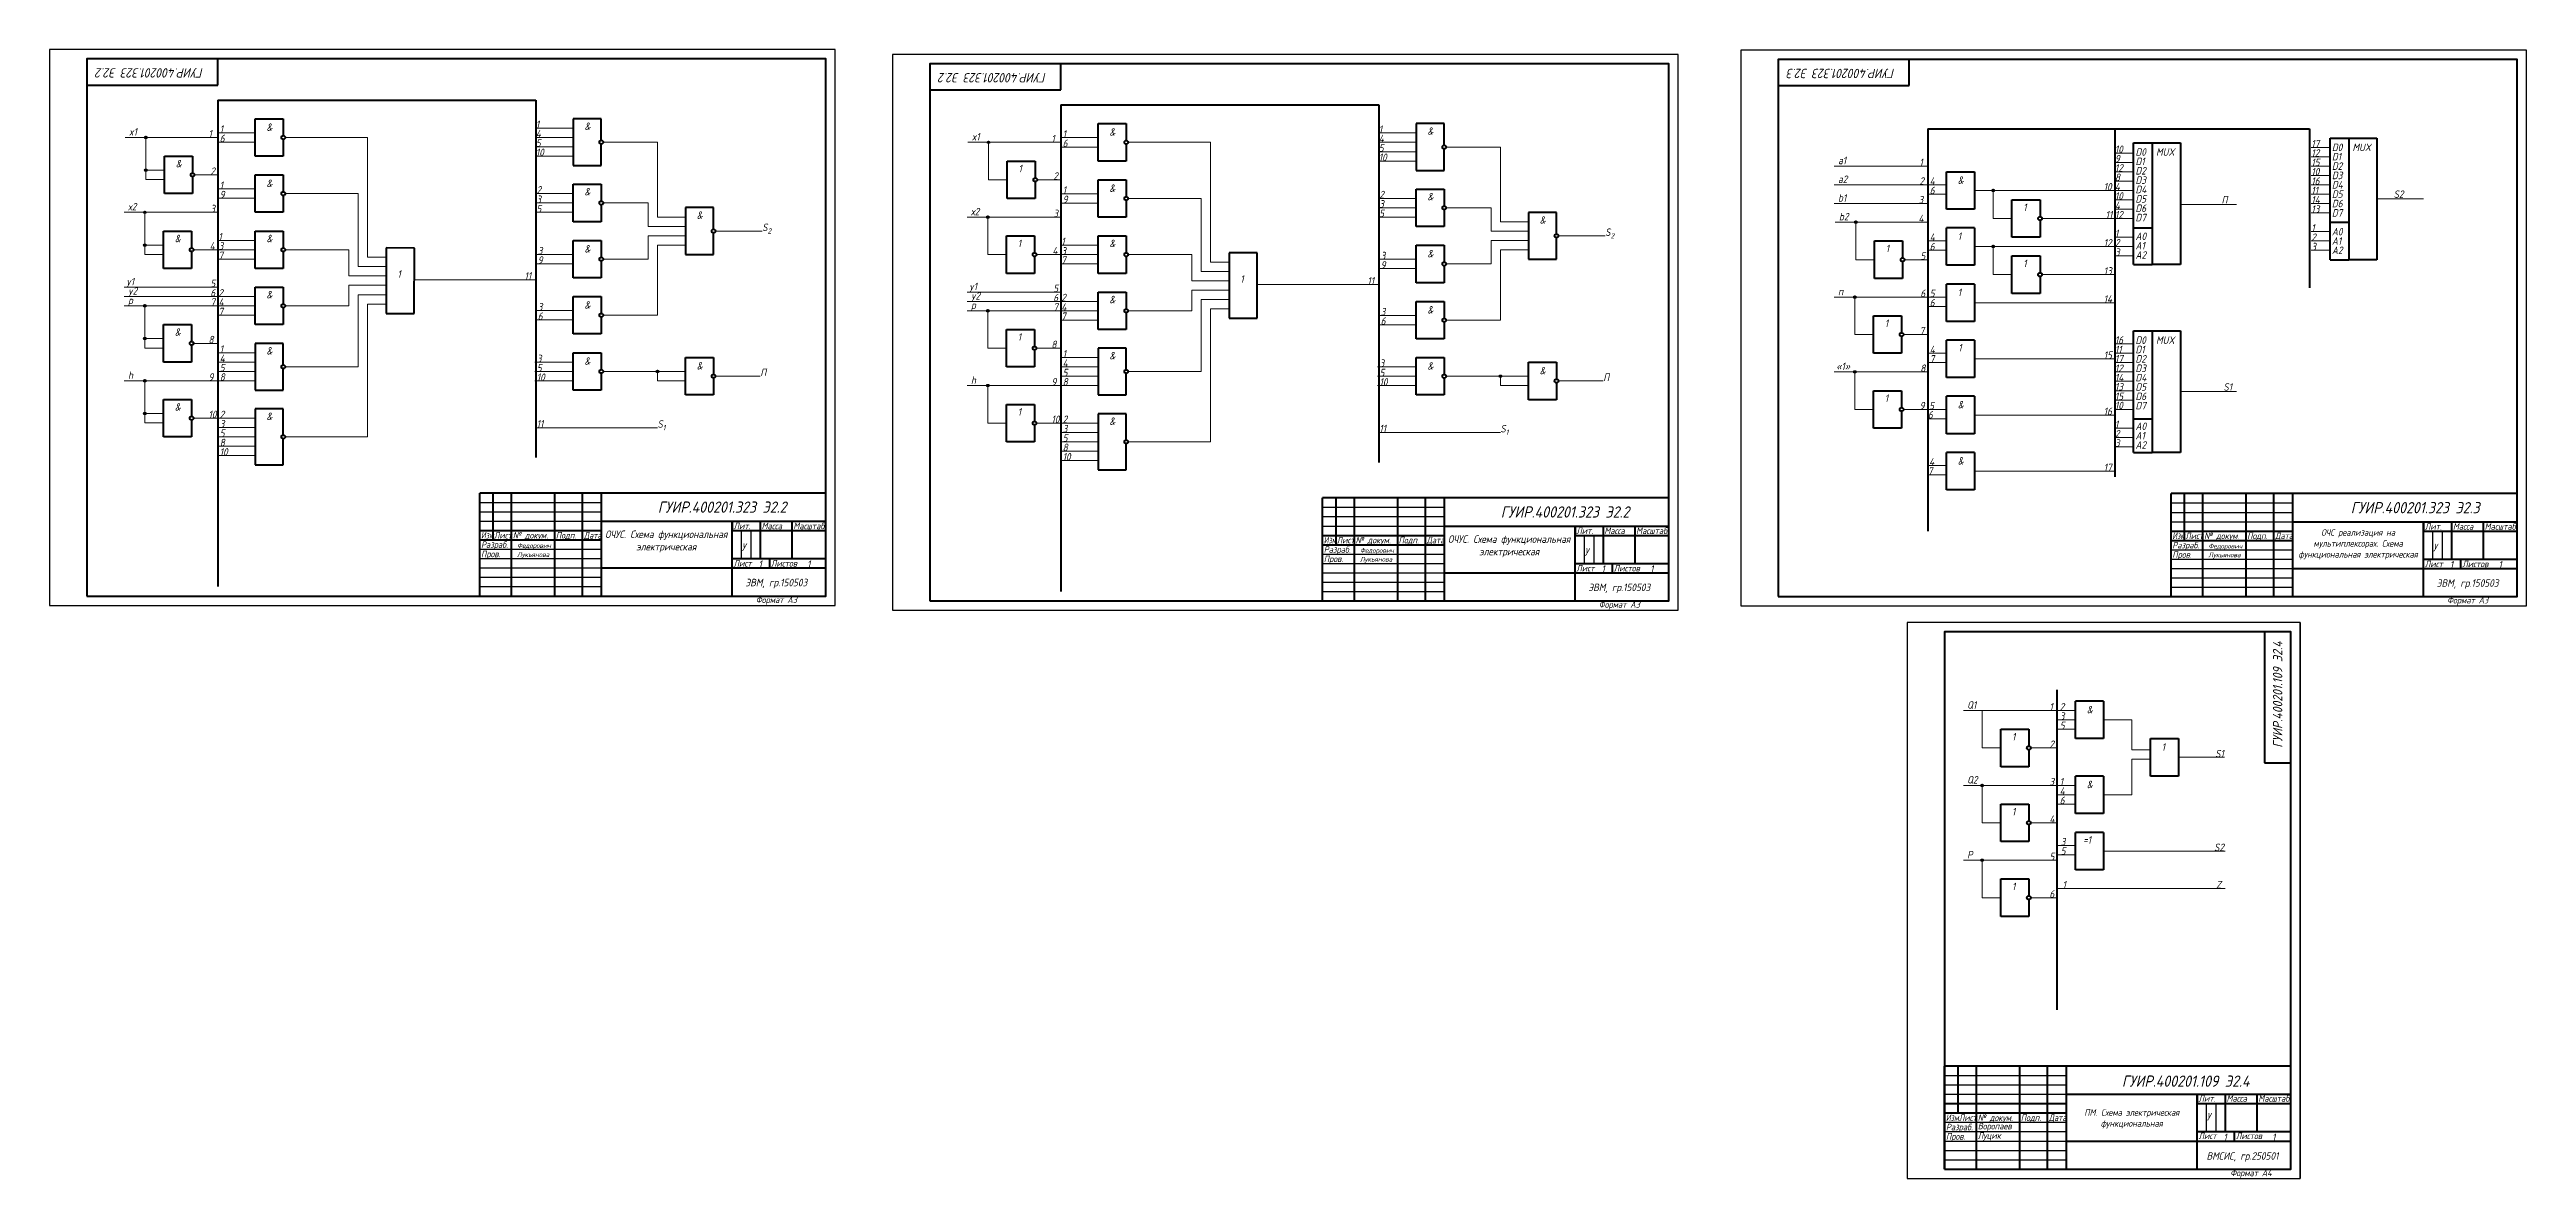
# Model space of a CAD drawing. Header units: millimetres. Extents: x 933 to 3512, y -240 to 1691.
# Drawn here: x 1527 to 2851, y 123 to 726 of the extents above; entities that cross this region are included whole.
import ezdxf

# ---------------------------------------------------------------- set-up
doc = ezdxf.new("R2010")
doc.units = ezdxf.units.MM
doc.header["$LTSCALE"] = 0.5
doc.layers.get('0').update_dxf_attribs({"lineweight": 60})
doc.layers.get('Defpoints').update_dxf_attribs({"color": 5})
doc.layers.add('4-текст', color=7, linetype='Continuous', true_color=0x00ad00)
doc.layers.add('провода', color=122, linetype='Continuous', lineweight=15)
doc.layers.add('фигуры', color=7, linetype='Continuous', lineweight=40)
doc.styles.get("Standard").update_dxf_attribs({"font": 'isocpeui.ttf', "width": 0.9})

msp = doc.modelspace()

# ---------------------------------------------------------------- texts
at = {"lineweight": -3, "width": 0.9}
for p in [(1904.5, 430.4), (2355.1, 427.9), (2808.6, 430.2)]:
    msp.add_text('Формат А3', height=3.5, dxfattribs=at).set_placement(p)
at = {"color": 7, "linetype": 'Continuous', "lineweight": 70, "width": 0.9}
msp.add_text('Формат А4', height=3.5, dxfattribs=at).set_placement((2692.7, 124.2))
at = {"attachment_point": 1}
for s, width, heights, insert, char_height in [('\\pxqc;ОЧУС. Схема функциональная электрическая', 69.453, [22.2], (1821.9, 469.2), 4), ('\\pxqc;ОЧУС. Схема функциональная электрическая', 69.453, [22.2], (2272.5, 466.6), 4), ('\\pxqc;ОЧС реализация на мультиплексорах. Схема функциональная электрическая', 70.039, [37.2], (2726, 469.9), 3.5), ('\\pxqc;ПМ. Схема электрическая\\Pфункциональная', 70.039, [37.2], (2605, 160), 3.5)]:
    msp.add_mtext_dynamic_manual_height_columns(s, width=width, gutter_width=20, heights=heights, dxfattribs=dict(at, insert=insert, char_height=char_height))
at = {"layer": '4-текст', "lineweight": -3}
for s, width, p in [('Изм.', 0.7, (1757.6, 464.9)), ('Лист', 0.75, (1764.6, 464.9)), ('№ докум.', 0.9, (1774.6, 464.9)), ('Подп.', 0.9, (1797.6, 464.9)), ('Дата', 0.75, (1812.6, 464.9)), ('Лит.', 0.9, (1892.6, 469.9)), ('Масса', 0.9, (1907.6, 469.9)), ('Масштаб', 0.8, (1924.6, 469.9)), ('Изм.', 0.7, (2208.1, 462.3)), ('Лист', 0.75, (2215.1, 462.3)), ('№ докум.', 0.9, (2225.1, 462.3)), ('Подп.', 0.9, (2248.1, 462.3)), ('Дата', 0.75, (2263.1, 462.3)), ('Лит.', 0.9, (2343.1, 467.3)), ('Масса', 0.9, (2358.1, 467.3)), ('Масштаб', 0.8, (2375.1, 467.3)), ('Изм.', 0.7, (2661.7, 464.6)), ('Лист', 0.75, (2668.7, 464.6)), ('№ докум.', 0.9, (2678.7, 464.6)), ('Подп.', 0.9, (2701.7, 464.6)), ('Дата', 0.75, (2716.7, 464.6)), ('Лит.', 0.9, (2796.7, 469.6)), ('Масса', 0.9, (2811.7, 469.6)), ('Масштаб', 0.8, (2828.7, 469.6)), ('Разраб.', 0.9, (1757.6, 459.9)), ('Пров.', 0.9, (1757.6, 454.9)), ('Лист', 0.9, (1892.6, 449.9)), ('Листов', 0.9, (1912.6, 449.9)), ('Разраб.', 0.9, (2208.1, 457.3)), ('Пров.', 0.9, (2208.1, 452.3)), ('Лист', 0.9, (2343.1, 447.3)), ('Листов', 0.9, (2363.1, 447.3)), ('Разраб.', 0.9, (2661.7, 459.6)), ('Пров.', 0.9, (2661.7, 454.6)), ('Лист', 0.9, (2796.7, 449.6)), ('Листов', 0.9, (2816.7, 449.6)), ('Лит.', 0.9, (2675.7, 164)), ('Масса', 0.9, (2690.7, 164)), ('Масштаб', 0.8, (2707.7, 164)), ('Изм.', 0.7, (2540.7, 153.7)), ('Разраб.', 0.9, (2540.7, 148.7)), ('Пров.', 0.9, (2540.7, 143.7)), ('Лист', 0.75, (2547.7, 153.7)), ('№ докум.', 0.9, (2557.7, 153.7)), ('Подп.', 0.9, (2580.7, 153.7)), ('Дата', 0.75, (2595.7, 153.7)), ('Лист', 0.9, (2675.7, 144)), ('Листов', 0.9, (2695.7, 144))]:
    msp.add_text(s, height=3.5, dxfattribs=dict(at, width=width)).set_placement(p)
at = {"layer": 'провода', "width": 0.9}
for s, p in [('У', (1896.9, 458.4)), ('1', (1905.9, 449.2)), ('1', (1931.9, 449.2)), ('У', (2347.5, 455.8)), ('1', (2356.5, 446.6)), ('1', (2382.5, 446.6)), ('У', (2801, 458.1)), ('1', (2810, 448.9)), ('1', (2836, 448.9)), ('У', (2680, 154)), ('1', (2689, 143)), ('1', (2715, 143))]:
    msp.add_text(s, height=4, dxfattribs=at).set_placement(p)
at = {"layer": 'провода', "char_height": 5, "attachment_point": 6}
for s, insert, rotation in [('ГУИР.400201.323 Э2.2', (1551.9, 713.7), 180), ('ГУИР.400201.323 Э2.3', (2456, 713.4), 180), ('ГУИР.400201.323 Э2.2', (2002.5, 711.1), 180), ('ГУИР.400201.109 Э2.4', (2718, 410), 90)]:
    msp.add_mtext_dynamic_manual_height_columns(s, width=70, gutter_width=20, heights=[0], dxfattribs=dict(at, insert=insert, rotation=rotation))
at = {"layer": 'провода'}
for s, width, heights, insert, char_height, attachment_point in [('ГУИР.400201.323 Э2.2', 84.16, [14.5], (1920.9, 481.7), 6, 6), ('ГУИР.400201.323 Э2.2', 84.16, [14.5], (2371.5, 479.1), 6, 6), ('ГУИР.400201.323 Э2.3', 81.165, [16.7], (2826, 481.4), 6, 6), ('Лукьянова', 23, [0], (1776.9, 457.6), 2.5, 1), ('Федорович', 23, [0], (1776.9, 462.4), 2.5, 1), ('Лукьянова', 23, [0], (2227.5, 455.1), 2.5, 1), ('Федорович', 23, [0], (2227.5, 459.8), 2.5, 1), ('Лукьянова', 23, [0], (2681, 457.4), 2.5, 1), ('Федорович', 23, [0], (2681, 462.1), 2.5, 1), ('ЭВМ, гр.150503', 50, [0], (1898.9, 443.4), 4, 1), ('ЭВМ, гр.150503', 50, [0], (2349.5, 440.8), 4, 1), ('ЭВМ, гр.150503', 50, [0], (2803, 443.1), 4, 1), ('ГУИР.400201.109 Э2.4', 78, [0], (2703, 175), 6, 6), ('Воропаев', 23, [0], (2557.7, 152.7), 3.5, 1), ('ВМСИС, гр.250501', 50, [0], (2680, 137), 4, 1)]:
    msp.add_mtext_dynamic_manual_height_columns(s, width=width, gutter_width=20, heights=heights, dxfattribs=dict(at, insert=insert, char_height=char_height, attachment_point=attachment_point))
at = {"layer": 'фигуры', "width": 0.9}
for s, p in [('x1', (1569.4, 680.2)), ('1', (1611.9, 679.2)), ('6', (1617.9, 676.7)), ('1', (1617.9, 681.7)), ('&', (1642.9, 682.7)), ('5', (1786.9, 674.2)), ('4', (1786.9, 679.2)), ('1', (1786.9, 684.2)), ('&', (1812.9, 683.2)), ('x1', (2019.9, 677.6)), ('1', (2062.5, 676.6)), ('6', (2068.5, 674.1)), ('1', (2068.5, 679.1)), ('&', (2093.5, 680.1)), ('5', (2237.5, 671.6)), ('4', (2237.5, 676.6)), ('1', (2237.5, 681.6)), ('&', (2263.5, 680.6)), ('17', (2736, 673.9)), ('D0', (2747, 671.9)), ('MUX', (2758, 671.9)), ('&', (1594.4, 663.2)), ('2', (1612.9, 659.2)), ('10', (1786.9, 669.2)), ('1', (2044.9, 660.6)), ('10', (2237.5, 666.6)), ('a1', (2483, 664.9)), ('1', (2526.5, 663.9)), ('9', (2631, 665.9)), ('10', (2631, 670.9)), ('12', (2631, 660.9)), ('D0', (2642, 669.4)), ('D1', (2642, 664.4)), ('D2', (2642, 659.4)), ('MUX', (2653, 669.4)), ('12', (2736, 668.9)), ('15', (2736, 663.9)), ('10', (2736, 658.9)), ('D1', (2747, 666.9)), ('D2', (2747, 661.9)), ('9', (1617.9, 646.7)), ('1', (1617.9, 651.7)), ('&', (1642.9, 652.7)), ('2', (1787.3, 649.2)), ('&', (1812.9, 648.2)), ('2', (2063.5, 656.6)), ('1', (2068.5, 649.1)), ('&', (2093.5, 650.1)), ('2', (2237.8, 646.7)), ('&', (2263.5, 645.6)), ('a2', (2483, 654.9)), ('b1', (2483, 644.9)), ('2', (2526.5, 653.9)), ('4', (2532, 653.9)), ('6', (2532, 648.9)), ('&', (2547, 654.4)), ('10', (2625, 650.9)), ('8', (2631, 655.9)), ('4', (2631, 650.9)), ('10', (2631, 645.9)), ('D3', (2642, 654.4)), ('D4', (2642, 649.4)), ('16', (2736, 653.9)), ('11', (2736, 648.9)), ('D3', (2747, 656.9)), ('D4', (2747, 651.9)), ('D5', (2747, 646.9)), ('S2', (2780, 646.9)), ('х2', (1568.9, 640.2)), ('3', (1612.9, 639.2)), ('3', (1787.2, 644.2)), ('5', (1787.2, 639.2)), ('&', (1872.9, 635.7)), ('х2', (2019.5, 637.6)), ('3', (2063.5, 636.6)), ('9', (2068.5, 644.1)), ('3', (2237.7, 641.7)), ('5', (2237.7, 636.7)), ('&', (2323.5, 633.1)), ('b2', (2483.5, 634.9)), ('3', (2526, 643.9)), ('4', (2526, 633.9)), ('1', (2582, 639.9)), ('11', (2626, 635.9)), ('4', (2631, 640.9)), ('12', (2631, 635.9)), ('D5', (2642, 644.4)), ('D6', (2642, 639.4)), ('D7', (2642, 634.4)), ('П', (2688, 643.9)), ('14', (2736, 643.9)), ('13', (2736, 638.9)), ('D6', (2747, 641.9)), ('D7', (2747, 636.9)), ('&', (1593.9, 623.2)), ('4', (1612.5, 619.2)), ('3', (1617.3, 619.2)), ('1', (1617.2, 624.2)), ('&', (1642.9, 623.2)), ('1', (2044.5, 620.6)), ('1', (2067.8, 621.7)), ('&', (2093.5, 620.6)), ('4', (2532, 623.9)), ('6', (2532, 618.9)), ('1', (2547, 624.4)), ('12', (2625, 620.9)), ('2', (2631, 620.9)), ('1', (2631, 625.9)), ('A0', (2642, 624.4)), ('A1', (2642, 619.4)), ('2', (2736, 623.9)), ('3', (2736, 618.9)), ('1', (2736, 628.9)), ('A0', (2747, 626.9)), ('A1', (2747, 621.9)), ('7', (1617.2, 614.2)), ('3', (1787.9, 616.7)), ('9', (1787.9, 611.7)), ('&', (1812.9, 617.7)), ('4', (2063, 616.6)), ('3', (2067.8, 616.6)), ('7', (2067.7, 611.7)), ('3', (2238.5, 614.1)), ('9', (2238.5, 609.1)), ('&', (2263.5, 615.1)), ('1', (2508.5, 617.9)), ('5', (2527, 613.9)), ('1', (2582, 609.9)), ('13', (2625, 605.9)), ('3', (2631, 615.9)), ('A2', (2642, 614.4)), ('A2', (2747, 616.9)), ('y1', (1567.9, 600.2)), ('y2', (1568.9, 595.2)), ('5', (1612.9, 599.2)), ('6', (1612.9, 594.2)), ('2', (1617.2, 594.2)), ('&', (1642.9, 593.2)), ('1', (1712.9, 604.2)), ('11', (1780.8, 603.2)), ('y1', (2018.5, 597.6)), ('y2', (2019.5, 592.6)), ('5', (2063.5, 596.6)), ('1', (2163.5, 601.6)), ('11', (2231.4, 600.6)), ('п', (2483, 594.9)), ('6', (2527, 593.9)), ('5', (2532, 593.9)), ('1', (2547, 594.4)), ('p', (1568.9, 590.2)), ('7', (1612.9, 589.2)), ('4', (1617.3, 589.2)), ('7', (1617.2, 584.2)), ('3', (1787.9, 586.7)), ('6', (1787.9, 581.7)), ('&', (1812.9, 587.7)), ('p', (2019.5, 587.6)), ('6', (2063.5, 591.6)), ('7', (2063.5, 586.6)), ('2', (2067.8, 591.7)), ('4', (2067.8, 586.6)), ('7', (2067.7, 581.7)), ('&', (2093.5, 590.6)), ('3', (2238.5, 584.1)), ('6', (2238.5, 579.1)), ('&', (2263.5, 585.1)), ('6', (2532, 588.9)), ('14', (2625, 590.9)), ('&', (1593.9, 573.2)), ('8', (1611.9, 569.2)), ('1', (2044.5, 570.6)), ('8', (2062.5, 566.6)), ('1', (2508, 577.9)), ('7', (2526.6, 573.9)), ('16', (2631, 569)), ('D0', (2642, 568.9)), ('MUX', (2653, 568.9)), ('5', (1617.9, 554.2)), ('4', (1617.9, 559.2)), ('1', (1617.9, 564.2)), ('&', (1642.9, 563.2)), ('3', (1787.4, 559.1)), ('5', (1787.4, 554.1)), ('&', (1812.9, 557.7)), ('&', (1872.9, 555.2)), ('4', (2068.5, 556.6)), ('1', (2068.5, 561.6)), ('&', (2093.5, 560.6)), ('3', (2237.9, 556.6)), ('&', (2263.5, 555.1)), ('&', (2323.5, 552.6)), ('«1»', (2482, 554.9)), ('8', (2527, 553.9)), ('4', (2532, 563.9)), ('7', (2532, 558.9)), (' 1', (2545, 564.9)), ('15', (2625, 560.9)), ('11', (2631, 563.9)), ('17', (2631, 559)), ('12', (2631, 553.9)), ('D1', (2642, 563.9)), ('D2', (2642, 558.9)), ('D3', (2642, 553.9)), ('h', (1568.9, 550.2)), ('9', (1611.9, 549.2)), ('8', (1617.9, 549.2)), ('10', (1787.4, 549.1)), ('П', (1906.9, 551.7)), ('h', (2019.5, 547.6)), ('9', (2062.5, 546.6)), ('5', (2068.5, 551.6)), ('8', (2068.5, 546.6)), ('5', (2237.9, 551.6)), ('10', (2237.9, 546.6)), ('П', (2357.5, 549.1)), ('14', (2631, 548.9)), ('13', (2631, 544)), ('15', (2631, 538.9)), ('D4', (2642, 548.9)), ('D5', (2642, 543.9)), ('D6', (2642, 538.9)), ('S1', (2689, 543.9)), ('&', (1593.9, 533.2)), ('10', (1611.9, 529.2)), ('2', (1617.9, 529.2)), ('&', (1642.9, 528.2)), ('1', (2044.5, 530.6)), ('10', (2062.5, 526.6)), ('2', (2068.5, 526.6)), ('1', (2508, 537.9)), ('9', (2526.6, 533.9)), ('6', (2531, 529)), ('5', (2531.7, 533.9)), ('&', (2547, 534.4)), ('16', (2625, 530.9)), ('10', (2631, 534)), ('D7', (2642, 533.9)), ('3', (1617.9, 524.2)), ('5', (1617.9, 519.2)), ('8', (1617.9, 514.2)), ('11', (1787.3, 524.2)), ('3', (2068.5, 521.6)), ('5', (2068.5, 516.6)), ('&', (2093.5, 525.6)), ('11', (2237.8, 521.7)), ('2', (2631, 518.9)), ('3', (2631, 513.9)), ('1', (2631, 523.9)), ('A0', (2642, 522.9)), ('A1', (2642, 517.9)), ('A2', (2642, 512.9)), ('10', (1617.9, 509.2)), ('8', (2068.5, 511.6)), ('10', (2068.5, 506.6)), ('4', (2531.7, 503.9)), ('&', (2547, 504.4)), ('17', (2625, 500.9)), ('7', (2531, 499)), ('Q1', (2552, 374)), ('1', (2596, 373)), ('&', (2616, 371.5)), ('1', (2576, 357)), ('2', (2596, 353)), ('1', (2656, 351.5)), ('Q2', (2552, 334)), ('3', (2596, 333)), ('&', (2616, 331.5)), ('1', (2576, 317)), ('4', (2596, 313)), ('=1', (2614, 301.9)), ('P', (2552, 294)), ('5', (2596, 293)), ('1', (2576, 277)), ('6', (2596, 273))]:
    msp.add_text(s, height=4, dxfattribs=at).set_placement(p)
at = {"layer": 'фигуры', "attachment_point": 1}
for s, width, insert, char_height in [('\\A1;\\pxt1;S{\\H0.7x;\\S^ 2;}', 7, (1907.9, 633.2), 4), ('\\A1;\\pxt1;S{\\H0.7x;\\S^ 2;}', 7, (2358.5, 630.6), 4), ('\\A1;\\pxt1;S{\\H0.7x;\\S^ 1;}', 7, (1851.9, 528.1), 4), ('\\A1;\\pxt1;S{\\H0.7x;\\S^ 1;}', 7, (2302.5, 525.6), 4), ('2', 0.5, (2601.5, 377), 4), ('5', 0.5, (2601.5, 367), 4), ('1', 0.5, (2601.5, 337), 4), ('6', 0.5, (2601.5, 327), 4), ('1', 1, (2603, 281.9), 4), ('Z', 5, (2685, 281.9), 4), ('Луцик', 0.183, (2557.7, 147.7), 3.5)]:
    msp.add_mtext_dynamic_manual_height_columns(s, width=width, gutter_width=20, heights=[0], dxfattribs=dict(at, insert=insert, char_height=char_height))
at = {"layer": 'фигуры', "char_height": 4, "attachment_point": 1}
for s, insert in [('3', (2601.5, 372)), ('S1', (2684.6, 352)), ('4', (2601.5, 332)), ('3', (2602, 304.9)), ('5', (2602, 299.9)), ('S2', (2684, 301.9))]:
    msp.add_mtext(s, dxfattribs=dict(at, insert=insert))

# ---------------------------------------------------------------- linework, layer by layer
for p, q in [((1546.9, 721.2), (1546.9, 707.2)), ((1616.9, 707.2), (1616.9, 721.2)), ((1997.5, 718.6), (1997.5, 704.6)), ((2067.5, 704.6), (2067.5, 718.6)), ((2451, 720.9), (2451, 706.9)), ((2521, 706.9), (2521, 720.9)), ((1546.9, 707.2), (1616.9, 707.2)), ((1997.5, 704.6), (2067.5, 704.6)), ((2451, 706.9), (2521, 706.9)), ((1891.9, 474.2), (1891.9, 469.2)), ((2342.5, 471.6), (2342.5, 466.6)), ((2796, 473.9), (2796, 468.9)), ((2711, 415), (2711, 345)), ((2711, 345), (2725, 345))]:
    msp.add_line(p, q)
at = {"lineweight": 53, "ltscale": 0.3}
for p, q in [((1616.9, 699.2), (1616.9, 439.2)), ((2067.5, 696.6), (2067.5, 436.6))]:
    msp.add_line(p, q, dxfattribs=at)
at = {"lineweight": 53}
for p, q in [((1616.9, 699.2), (1786.9, 699.2)), ((1786.9, 699.2), (1786.9, 508.2)), ((2067.5, 696.6), (2237.5, 696.6)), ((2237.5, 696.6), (2237.5, 505.6))]:
    msp.add_line(p, q, dxfattribs=at)
at = {"lineweight": 50}
for p, q in [((2531, 683.9), (2531, 468.9)), ((2531, 683.9), (2631, 683.9)), ((2631, 683.9), (2631, 497.9)), ((2631, 683.9), (2735, 683.9)), ((2735, 683.9), (2735, 598.9)), ((2600, 384), (2600, 213))]:
    msp.add_line(p, q, dxfattribs=at)
at = {"lineweight": 40}
for p, q in [((1636.9, 569.2), (1636.9, 544.2)), ((1651.9, 569.2), (1636.9, 569.2)), ((1651.9, 557.7), (1651.9, 569.2)), ((2087.5, 566.6), (2087.5, 541.6)), ((2102.5, 566.6), (2087.5, 566.6)), ((2102.5, 555.1), (2102.5, 566.6)), ((1636.9, 544.2), (1651.9, 544.2)), ((1651.9, 544.2), (1651.9, 555.7)), ((2102.5, 541.6), (2102.5, 553.1)), ((1636.9, 534.2), (1636.9, 504.2)), ((1651.9, 534.2), (1636.9, 534.2)), ((1651.9, 520.2), (1651.9, 534.2)), ((2087.5, 541.6), (2102.5, 541.6)), ((2087.5, 531.6), (2087.5, 501.6)), ((2102.5, 531.6), (2087.5, 531.6)), ((2102.5, 517.6), (2102.5, 531.6)), ((1651.9, 504.2), (1651.9, 518.2)), ((1636.9, 504.2), (1651.9, 504.2)), ((2102.5, 501.6), (2102.5, 515.6)), ((2087.5, 501.6), (2102.5, 501.6))]:
    msp.add_line(p, q, dxfattribs=at)
at = {"lineweight": 60}
for p, q in [((1941.9, 489.2), (1756.9, 489.2)), ((1756.9, 434.2), (1756.9, 489.2)), ((1763.9, 489.2), (1763.9, 464.2)), ((1773.9, 434.2), (1773.9, 489.2)), ((1796.9, 489.2), (1796.9, 434.2)), ((1811.9, 434.2), (1811.9, 489.2)), ((1821.9, 489.2), (1821.9, 434.2)), ((2392.5, 486.6), (2207.5, 486.6)), ((2207.5, 431.6), (2207.5, 486.6)), ((2214.5, 486.6), (2214.5, 461.6)), ((2224.5, 431.6), (2224.5, 486.6)), ((2247.5, 486.6), (2247.5, 431.6)), ((2262.5, 431.6), (2262.5, 486.6)), ((2272.5, 486.6), (2272.5, 431.6)), ((2846, 488.9), (2661, 488.9)), ((2661, 433.9), (2661, 488.9)), ((2668, 488.9), (2668, 463.9)), ((2678, 433.9), (2678, 488.9)), ((2701, 488.9), (2701, 433.9)), ((2716, 433.9), (2716, 488.9)), ((2726, 488.9), (2726, 433.9)), ((1756.9, 469.2), (1821.9, 469.2)), ((1756.9, 464.2), (1821.9, 464.2)), ((1821.9, 474.2), (1941.9, 474.2)), ((1891.9, 434.2), (1891.9, 474.2)), ((1891.9, 469.2), (1941.9, 469.2)), ((1906.9, 474.2), (1906.9, 454.2)), ((1923.9, 454.2), (1923.9, 474.2)), ((2207.5, 466.6), (2272.5, 466.6)), ((2272.5, 471.6), (2392.5, 471.6)), ((2342.5, 431.6), (2342.5, 471.6)), ((2342.5, 466.6), (2392.5, 466.6)), ((2357.5, 471.6), (2357.5, 451.6)), ((2374.5, 451.6), (2374.5, 471.6)), ((2661, 468.9), (2726, 468.9)), ((2661, 463.9), (2726, 463.9)), ((2726, 473.9), (2846, 473.9)), ((2796, 433.9), (2796, 473.9)), ((2796, 468.9), (2846, 468.9)), ((2811, 473.9), (2811, 453.9)), ((2828, 453.9), (2828, 473.9)), ((1891.9, 454.2), (1941.9, 454.2)), ((1911.9, 449.2), (1911.9, 454.2)), ((2207.5, 461.6), (2272.5, 461.6)), ((2342.5, 451.6), (2392.5, 451.6)), ((2362.5, 446.6), (2362.5, 451.6)), ((2796, 453.9), (2846, 453.9)), ((2816, 448.9), (2816, 453.9)), ((1821.9, 449.2), (1941.9, 449.2)), ((2272.5, 446.6), (2392.5, 446.6)), ((2726, 448.9), (2846, 448.9))]:
    msp.add_line(p, q, dxfattribs=at)
at = {"lineweight": -3}
for p, q in [((1756.9, 484.2), (1821.9, 484.2)), ((1756.9, 479.2), (1821.9, 479.2)), ((2207.5, 481.6), (2272.5, 481.6)), ((2661, 483.9), (2726, 483.9)), ((2661, 478.9), (2726, 478.9)), ((1756.9, 474.2), (1821.9, 474.2)), ((1896.9, 454.2), (1896.9, 469.2)), ((1901.9, 469.2), (1901.9, 454.2)), ((2207.5, 476.6), (2272.5, 476.6)), ((2207.5, 471.6), (2272.5, 471.6)), ((2347.5, 451.6), (2347.5, 466.6)), ((2352.5, 466.6), (2352.5, 451.6)), ((2661, 473.9), (2726, 473.9)), ((2801, 453.9), (2801, 468.9)), ((2806, 468.9), (2806, 453.9)), ((1756.9, 459.2), (1821.9, 459.2)), ((1756.9, 454.2), (1821.9, 454.2)), ((2207.5, 456.6), (2272.5, 456.6)), ((2207.5, 451.6), (2272.5, 451.6)), ((2661, 458.9), (2726, 458.9)), ((2661, 453.9), (2726, 453.9)), ((1756.9, 449.2), (1821.9, 449.2)), ((1756.9, 444.2), (1821.9, 444.2)), ((1756.9, 439.2), (1821.9, 439.2)), ((2207.5, 446.6), (2272.5, 446.6)), ((2207.5, 441.6), (2272.5, 441.6)), ((2661, 448.9), (2726, 448.9)), ((2661, 443.9), (2726, 443.9)), ((2661, 438.9), (2726, 438.9)), ((2207.5, 436.6), (2272.5, 436.6))]:
    msp.add_line(p, q, dxfattribs=at)
at = {"color": 7, "linetype": 'Continuous', "lineweight": 60}
for p, q in [((2725, 183), (2540, 183)), ((2540, 128), (2540, 183)), ((2547, 183), (2547, 158)), ((2557, 128), (2557, 183)), ((2580, 183), (2580, 128)), ((2595, 128), (2595, 183)), ((2605, 183), (2605, 128)), ((2540, 163), (2605, 163)), ((2605, 168), (2725, 168)), ((2675, 128), (2675, 168)), ((2675, 163), (2725, 163)), ((2690, 168), (2690, 148)), ((2707, 148), (2707, 168)), ((2540, 158), (2605, 158)), ((2675, 148), (2725, 148)), ((2695, 143), (2695, 148)), ((2605, 143), (2725, 143))]:
    msp.add_line(p, q, dxfattribs=at)
at = {"color": 7, "linetype": 'Continuous', "lineweight": -3}
for p, q in [((2540, 178), (2605, 178)), ((2540, 173), (2605, 173)), ((2540, 168), (2605, 168)), ((2680, 148), (2680, 163)), ((2685, 163), (2685, 148)), ((2540, 153), (2605, 153)), ((2540, 148), (2605, 148)), ((2540, 143), (2605, 143)), ((2540, 138), (2605, 138)), ((2540, 133), (2605, 133))]:
    msp.add_line(p, q, dxfattribs=at)
at = {"color": 7, "linetype": 'Continuous'}
msp.add_line((2675, 168), (2675, 163), dxfattribs=at)
at = {"lineweight": 60}
for points in [[(1546.9, 434.2), (1941.9, 434.2), (1941.9, 721.2), (1546.9, 721.2)], [(1997.5, 431.6), (2392.5, 431.6), (2392.5, 718.6), (1997.5, 718.6)], [(2451, 433.9), (2846, 433.9), (2846, 720.9), (2451, 720.9)]]:
    msp.add_lwpolyline(points, close=True, dxfattribs=at)
at = {"color": 7, "linetype": 'Continuous', "lineweight": 60}
msp.add_lwpolyline([(2540, 128), (2725, 128), (2725, 415), (2540, 415)], close=True, dxfattribs=at)
for centre in [(1578.4, 679.2), (2028.9, 676.6), (1578.4, 661.7), (2566, 650.9), (1577.9, 639.2), (2028.5, 636.6), (2492.5, 633.9), (1577.9, 621.7), (2566, 620.9), (1577.9, 589.2), (2028.5, 586.6), (2492, 593.9), (1577.9, 571.7), (1577.9, 549.2), (1851.9, 554.2), (2028.5, 546.6), (2302.5, 551.6), (2492, 553.9), (1577.9, 531.7), (2560, 333), (2560, 293)]:
    msp.add_circle(centre, 0.5)
at = {"layer": 'Defpoints'}
msp.add_line((2730, 420), (2730, 123), dxfattribs=at)
for points in [[(1526.9, 429.2), (1946.9, 429.2), (1946.9, 726.2), (1526.9, 726.2)], [(1977.5, 426.6), (2397.5, 426.6), (2397.5, 723.6), (1977.5, 723.6)], [(2431, 428.9), (2851, 428.9), (2851, 725.9), (2431, 725.9)], [(2520, 123), (2730, 123), (2730, 420), (2520, 420)]]:
    msp.add_lwpolyline(points, close=True, dxfattribs=at)
at = {"layer": 'провода', "lineweight": 15}
for p, q in [((1616.9, 679.2), (1567.4, 679.2)), ((1578.4, 679.2), (1578.4, 656.7)), ((1786.9, 684.2), (1806.9, 684.2)), ((1786.9, 679.2), (1806.9, 679.2)), ((2067.5, 676.6), (2017.9, 676.6)), ((2028.9, 676.6), (2028.9, 656.6)), ((2237.5, 681.6), (2257.5, 681.6)), ((2237.5, 676.6), (2257.5, 676.6)), ((1786.9, 674.2), (1806.9, 674.2)), ((1786.9, 669.2), (1806.9, 669.2)), ((2237.5, 671.6), (2257.5, 671.6)), ((2237.5, 666.6), (2257.5, 666.6)), ((2531, 663.9), (2481, 663.9)), ((1578.4, 661.7), (1588.4, 661.7)), ((1578.4, 656.7), (1588.4, 656.7)), ((1604.4, 659.2), (1616.9, 659.2)), ((2028.9, 656.6), (2038.9, 656.6)), ((2054.9, 656.6), (2067.5, 656.6)), ((2531, 653.9), (2481, 653.9)), ((1616.9, 639.2), (1566.9, 639.2)), ((1577.9, 639.2), (1577.9, 616.7)), ((1851.9, 636.7), (1866.9, 636.7)), ((2067.5, 636.6), (2017.5, 636.6)), ((2028.5, 636.6), (2028.5, 616.6)), ((2531, 643.9), (2481, 643.9)), ((2592, 635.9), (2631, 635.9)), ((1616.9, 624.2), (1636.9, 624.2)), ((1846.9, 631.7), (1866.9, 631.7)), ((1846.9, 626.7), (1866.9, 626.7)), ((2297.5, 629.1), (2317.5, 629.1)), ((2297.5, 624.1), (2317.5, 624.1)), ((2302.5, 634.1), (2317.5, 634.1)), ((2531, 633.9), (2481.5, 633.9)), ((2492.5, 633.9), (2492.5, 613.9)), ((1577.9, 621.7), (1587.9, 621.7)), ((1577.9, 616.7), (1587.9, 616.7)), ((1603.9, 619.2), (1616.9, 619.2)), ((1616.9, 619.2), (1636.9, 619.2)), ((1616.9, 614.2), (1636.9, 614.2)), ((1851.9, 621.7), (1866.9, 621.7)), ((2028.5, 616.6), (2038.5, 616.6)), ((2054.5, 616.6), (2067.5, 616.6)), ((2067.5, 621.6), (2087.5, 621.6)), ((2067.5, 616.6), (2087.5, 616.6)), ((2067.5, 611.6), (2087.5, 611.6)), ((2302.5, 619.1), (2317.5, 619.1)), ((2492.5, 613.9), (2502.5, 613.9)), ((2518.5, 613.9), (2531, 613.9)), ((1616.9, 599.2), (1566.9, 599.2)), ((2067.5, 596.6), (2017.5, 596.6)), ((2592, 605.9), (2631, 605.9)), ((1616.9, 594.2), (1566.9, 594.2)), ((1616.9, 589.2), (1566.9, 589.2)), ((1577.9, 589.2), (1577.9, 566.7)), ((1616.9, 594.2), (1636.9, 594.2)), ((1616.9, 589.2), (1636.9, 589.2)), ((1616.9, 584.2), (1636.9, 584.2)), ((2067.5, 591.6), (2017.5, 591.6)), ((2067.5, 586.6), (2017.5, 586.6)), ((2028.5, 586.6), (2028.5, 566.6)), ((2067.5, 591.6), (2087.5, 591.6)), ((2067.5, 586.6), (2087.5, 586.6)), ((2531, 593.9), (2481, 593.9)), ((2492, 593.9), (2492, 573.9)), ((1577.9, 571.7), (1587.9, 571.7)), ((2067.5, 581.6), (2087.5, 581.6)), ((2492, 573.9), (2502, 573.9)), ((2518, 573.9), (2530.6, 573.9)), ((1577.9, 566.7), (1587.9, 566.7)), ((1603.9, 569.2), (1616.9, 569.2)), ((1616.9, 564.2), (1636.9, 564.2)), ((1616.9, 559.2), (1636.9, 559.2)), ((2028.5, 566.6), (2038.5, 566.6)), ((2054.5, 566.6), (2067.5, 566.6)), ((2067.5, 561.6), (2087.5, 561.6)), ((2067.5, 556.6), (2087.5, 556.6)), ((1616.9, 549.2), (1566.9, 549.2)), ((1577.9, 549.2), (1577.9, 526.7)), ((1616.9, 554.2), (1636.9, 554.2)), ((1616.9, 549.2), (1636.9, 549.2)), ((2067.5, 546.6), (2017.5, 546.6)), ((2028.5, 546.6), (2028.5, 526.6)), ((2067.5, 551.6), (2087.5, 551.6)), ((2067.5, 546.6), (2087.5, 546.6)), ((2530.6, 553.9), (2481, 553.9)), ((2492, 553.9), (2492, 533.9)), ((1577.9, 531.7), (1587.9, 531.7)), ((2492, 533.9), (2502, 533.9)), ((2518, 533.9), (2531, 533.9)), ((1577.9, 526.7), (1587.9, 526.7)), ((1603.9, 529.2), (1616.9, 529.2)), ((1616.9, 529.2), (1636.9, 529.2)), ((1616.9, 524.2), (1636.9, 524.2)), ((1616.9, 519.2), (1636.9, 519.2)), ((2028.5, 526.6), (2038.5, 526.6)), ((2054.5, 526.6), (2067.5, 526.6)), ((2067.5, 526.6), (2087.5, 526.6)), ((2067.5, 521.6), (2087.5, 521.6)), ((2067.5, 516.6), (2087.5, 516.6)), ((1616.9, 514.2), (1636.9, 514.2)), ((1616.9, 509.2), (1636.9, 509.2)), ((2067.5, 511.6), (2087.5, 511.6)), ((2067.5, 506.6), (2087.5, 506.6)), ((2600, 373), (2550, 373)), ((2560, 373), (2560, 353)), ((2560, 353), (2570, 353)), ((2586, 353), (2600, 353)), ((2600, 333), (2550, 333)), ((2560, 333), (2560, 313)), ((2560, 313), (2570, 313)), ((2586, 313), (2600, 313)), ((2600, 293), (2550, 293)), ((2560, 293), (2560, 273)), ((2560, 273), (2570, 273)), ((2586, 273), (2600, 273))]:
    msp.add_line(p, q, dxfattribs=at)
at = {"layer": 'провода'}
for p, q in [((1616.9, 681.7), (1636.9, 681.7)), ((1616.9, 676.7), (1636.9, 676.7)), ((1652.9, 679.2), (1686.9, 679.2)), ((1696.9, 679.2), (1686.9, 679.2)), ((1696.9, 679.2), (1696.9, 679.2)), ((1696.9, 615.2), (1696.9, 679.2)), ((1822.9, 676.7), (1851.9, 676.7)), ((1851.9, 636.7), (1851.9, 676.7)), ((2067.5, 679.1), (2087.5, 679.1)), ((2103.5, 676.6), (2137.5, 676.6)), ((2147.5, 676.6), (2137.5, 676.6)), ((2147.5, 676.6), (2147.5, 676.6)), ((2147.5, 612.6), (2147.5, 676.6)), ((2067.5, 674.1), (2087.5, 674.1)), ((2273.5, 674.1), (2302.5, 674.1)), ((2302.5, 634.1), (2302.5, 674.1)), ((2641, 670.9), (2631, 670.9)), ((2641, 665.9), (2631, 665.9)), ((2746, 673.9), (2736, 673.9)), ((2746, 668.9), (2736, 668.9)), ((2746, 663.9), (2736, 663.9)), ((1616.9, 651.7), (1636.9, 651.7)), ((1652.9, 649.2), (1686.9, 649.2)), ((1691.9, 649.2), (1686.9, 649.2)), ((1691.9, 610.2), (1691.9, 649.2)), ((1786.9, 649.2), (1806.9, 649.2)), ((2067.5, 649.1), (2087.5, 649.1)), ((2531, 653.9), (2541, 653.9)), ((2531, 648.9), (2541, 648.9)), ((2556, 650.9), (2631, 650.9)), ((2566, 650.9), (2566, 635.9)), ((2641, 660.9), (2631, 660.9)), ((2641, 655.9), (2631, 655.9)), ((2641, 650.9), (2631, 650.9)), ((2746, 658.9), (2736, 658.9)), ((2746, 653.9), (2736, 653.9)), ((2746, 648.9), (2736, 648.9)), ((1616.9, 646.7), (1636.9, 646.7)), ((1786.9, 644.2), (1806.9, 644.2)), ((1786.9, 639.2), (1806.9, 639.2)), ((1822.9, 644.2), (1846.9, 644.2)), ((1846.9, 644.2), (1846.9, 631.7)), ((2067.5, 644.1), (2087.5, 644.1)), ((2103.5, 646.6), (2137.5, 646.6)), ((2142.5, 646.6), (2137.5, 646.6)), ((2142.5, 607.6), (2142.5, 646.6)), ((2237.5, 646.6), (2257.5, 646.6)), ((2237.5, 641.6), (2257.5, 641.6)), ((2237.5, 636.6), (2257.5, 636.6)), ((2273.5, 641.6), (2297.5, 641.6)), ((2297.5, 641.6), (2297.5, 629.1)), ((2566, 635.9), (2576, 635.9)), ((2641, 645.9), (2631, 645.9)), ((2641, 640.9), (2631, 640.9)), ((2631, 635.9), (2641, 635.9)), ((2666, 643.4), (2696, 643.4)), ((2746, 643.9), (2736, 643.9)), ((2736, 638.9), (2746, 638.9)), ((2771, 646.4), (2796, 646.4)), ((1846.9, 614.2), (1846.9, 626.7)), ((1882.9, 629.2), (1907.9, 629.2)), ((2297.5, 611.6), (2297.5, 624.1)), ((2333.5, 626.6), (2358.5, 626.6)), ((2531, 623.9), (2541, 623.9)), ((2641, 625.9), (2631, 625.9)), ((2746, 628.9), (2736, 628.9)), ((2746, 623.9), (2736, 623.9)), ((1686.9, 619.2), (1652.9, 619.2)), ((1686.9, 619.2), (1686.9, 619.2)), ((1686.9, 605.2), (1686.9, 619.2)), ((1691.9, 610.2), (1706.9, 610.2)), ((1696.9, 615.2), (1706.9, 615.2)), ((1786.9, 616.7), (1806.9, 616.7)), ((1786.9, 611.7), (1806.9, 611.7)), ((1822.9, 614.2), (1846.9, 614.2)), ((1844.9, 614.2), (1844.9, 614.2)), ((1851.9, 621.7), (1851.9, 584.2)), ((2137.5, 616.6), (2103.5, 616.6)), ((2137.5, 616.6), (2137.5, 616.6)), ((2137.5, 602.6), (2137.5, 616.6)), ((2147.5, 612.6), (2157.5, 612.6)), ((2237.5, 614.1), (2257.5, 614.1)), ((2237.5, 609.1), (2257.5, 609.1)), ((2273.5, 611.6), (2297.5, 611.6)), ((2295.5, 611.6), (2295.5, 611.6)), ((2302.5, 619.1), (2302.5, 581.6)), ((2531, 618.9), (2541, 618.9)), ((2556, 620.9), (2631, 620.9)), ((2566, 620.9), (2566, 605.9)), ((2641, 620.9), (2631, 620.9)), ((2641, 615.9), (2631, 615.9)), ((2746, 618.9), (2736, 618.9)), ((1686.9, 605.2), (1706.9, 605.2)), ((1686.9, 600.2), (1706.9, 600.2)), ((1686.9, 589.2), (1686.9, 600.2)), ((1721.9, 603.2), (1786.9, 603.2)), ((2137.5, 602.6), (2157.5, 602.6)), ((2137.5, 597.6), (2157.5, 597.6)), ((2137.5, 586.6), (2137.5, 597.6)), ((2142.5, 607.6), (2157.5, 607.6)), ((2172.5, 600.6), (2237.5, 600.6)), ((2566, 605.9), (2576, 605.9)), ((1652.9, 589.2), (1686.9, 589.2)), ((1686.9, 589.2), (1686.9, 589.2)), ((1691.9, 595.2), (1706.9, 595.2)), ((1691.9, 556.7), (1691.9, 595.2)), ((1696.9, 590.2), (1706.9, 590.2)), ((1696.9, 590.2), (1696.9, 519.2)), ((1786.9, 586.7), (1806.9, 586.7)), ((1822.9, 584.2), (1846.9, 584.2)), ((1851.9, 584.2), (1846.9, 584.2)), ((2103.5, 586.6), (2137.5, 586.6)), ((2137.5, 586.6), (2137.5, 586.6)), ((2142.5, 592.6), (2157.5, 592.6)), ((2142.5, 554.1), (2142.5, 592.6)), ((2147.5, 587.6), (2157.5, 587.6)), ((2147.5, 587.6), (2147.5, 516.6)), ((2237.5, 584.1), (2257.5, 584.1)), ((2531, 593.9), (2541, 593.9)), ((2531, 588.9), (2541, 588.9)), ((2556, 590.9), (2631, 590.9)), ((1786.9, 581.7), (1806.9, 581.7)), ((2237.5, 579.1), (2257.5, 579.1)), ((2273.5, 581.6), (2297.5, 581.6)), ((2302.5, 581.6), (2297.5, 581.6)), ((1652.9, 556.7), (1686.9, 556.7)), ((1686.9, 556.7), (1691.9, 556.7)), ((1691.9, 556.7), (1691.9, 556.7)), ((1786.4, 559.1), (1806.4, 559.1)), ((2236.9, 556.6), (2256.9, 556.6)), ((2531, 563.9), (2541, 563.9)), ((2531, 558.9), (2541, 558.9)), ((2556, 560.9), (2631, 560.9)), ((2641, 568.9), (2631, 568.9)), ((2641, 563.9), (2631, 563.9)), ((2641, 558.9), (2631, 558.9)), ((1786.4, 554.1), (1806.4, 554.1)), ((1786.4, 549.1), (1806.4, 549.1)), ((1846.9, 554.2), (1822.9, 554.2)), ((1846.9, 554.2), (1866.9, 554.2)), ((1851.9, 549.2), (1851.9, 553.7)), ((1851.9, 549.2), (1866.9, 549.2)), ((1882.9, 551.7), (1906.9, 551.7)), ((2103.5, 554.1), (2137.5, 554.1)), ((2137.5, 554.1), (2142.5, 554.1)), ((2142.5, 554.1), (2142.5, 554.1)), ((2236.9, 551.6), (2256.9, 551.6)), ((2236.9, 546.6), (2256.9, 546.6)), ((2297.5, 551.6), (2273.5, 551.6)), ((2297.5, 551.6), (2317.5, 551.6)), ((2302.5, 546.6), (2302.5, 551.1)), ((2302.5, 546.6), (2317.5, 546.6)), ((2333.5, 549.1), (2357.5, 549.1)), ((2641, 553.9), (2631, 553.9)), ((2641, 548.9), (2631, 548.9)), ((2641, 543.9), (2631, 543.9)), ((2666, 543.4), (2696, 543.4)), ((2531, 533.9), (2541, 533.9)), ((2556, 530.9), (2586, 530.9)), ((2586, 530.9), (2631, 530.9)), ((2641, 538.9), (2631, 538.9)), ((2631, 533.9), (2641, 533.9)), ((1652.9, 519.2), (1691.9, 519.2)), ((1696.9, 519.2), (1691.9, 519.2)), ((1696.9, 519.2), (1696.9, 519.2)), ((1786.9, 524.1), (1851.9, 524.1)), ((2103.5, 516.6), (2142.5, 516.6)), ((2147.5, 516.6), (2142.5, 516.6)), ((2147.5, 516.6), (2147.5, 516.6)), ((2237.5, 521.6), (2302.5, 521.6)), ((2531, 528.9), (2541, 528.9)), ((2641, 523.9), (2631, 523.9)), ((2641, 518.9), (2631, 518.9)), ((2531, 503.9), (2541, 503.9)), ((2641, 513.9), (2631, 513.9)), ((2531, 498.9), (2541, 498.9)), ((2556, 500.9), (2631, 500.9)), ((2610, 373), (2600, 373)), ((2610, 368), (2600, 368)), ((2610, 363), (2600, 363)), ((2624.8, 368), (2640, 368)), ((2640, 368), (2640, 352)), ((2640, 352), (2650, 352)), ((2640, 347), (2650, 347)), ((2640, 347), (2640, 328)), ((2664.6, 348), (2689.6, 348)), ((2610, 333), (2600, 333)), ((2610, 328), (2600, 328)), ((2610, 323), (2600, 323)), ((2624.8, 328), (2640, 328)), ((2600, 300.9), (2610, 300.9)), ((2600, 295.9), (2610, 295.9)), ((2625, 297.9), (2690, 297.9)), ((2690, 277.9), (2600, 277.9))]:
    msp.add_line(p, q, dxfattribs=at)
at = {"layer": 'фигуры', "lineweight": 40}
for p, q in [((1636.9, 689.2), (1651.9, 689.2)), ((1636.9, 669.2), (1636.9, 689.2)), ((1651.9, 689.2), (1651.9, 680.2)), ((1806.9, 689.2), (1806.9, 664.2)), ((1821.9, 689.2), (1806.9, 689.2)), ((1821.9, 677.7), (1821.9, 689.2)), ((1651.9, 678.2), (1651.9, 669.2)), ((1821.9, 664.2), (1821.9, 675.7)), ((2087.5, 686.6), (2102.5, 686.6)), ((2087.5, 666.6), (2087.5, 686.6)), ((2102.5, 686.6), (2102.5, 677.6)), ((2102.5, 675.6), (2102.5, 666.6)), ((2257.5, 686.6), (2257.5, 661.6)), ((2272.5, 686.6), (2257.5, 686.6)), ((2272.5, 675.1), (2272.5, 686.6)), ((1588.4, 669.2), (1603.4, 669.2)), ((1588.4, 649.2), (1588.4, 669.2)), ((1603.4, 669.2), (1603.4, 660.2)), ((1651.9, 669.2), (1636.9, 669.2)), ((1806.9, 664.2), (1821.9, 664.2)), ((2038.9, 666.6), (2053.9, 666.6)), ((2038.9, 646.6), (2038.9, 666.6)), ((2053.9, 666.6), (2053.9, 657.6)), ((2102.5, 666.6), (2087.5, 666.6)), ((2272.5, 661.6), (2272.5, 673.1)), ((1603.4, 649.2), (1588.4, 649.2)), ((1603.4, 658.2), (1603.4, 649.2)), ((1636.9, 659.2), (1651.9, 659.2)), ((1636.9, 639.2), (1636.9, 659.2)), ((1651.9, 659.2), (1651.9, 650.2)), ((1806.9, 654.2), (1821.9, 654.2)), ((1806.9, 634.2), (1806.9, 654.2)), ((1821.9, 654.2), (1821.9, 645.2)), ((2053.9, 655.6), (2053.9, 646.6)), ((2087.5, 656.6), (2102.5, 656.6)), ((2087.5, 636.6), (2087.5, 656.6)), ((2102.5, 656.6), (2102.5, 647.6)), ((2257.5, 661.6), (2272.5, 661.6)), ((2257.5, 651.6), (2272.5, 651.6)), ((2257.5, 631.6), (2257.5, 651.6)), ((2272.5, 651.6), (2272.5, 642.6)), ((2541, 660.9), (2556, 660.9)), ((2541, 640.9), (2541, 660.9)), ((2556, 660.9), (2556, 640.9)), ((1651.9, 639.2), (1636.9, 639.2)), ((1651.9, 648.2), (1651.9, 639.2)), ((1821.9, 643.2), (1821.9, 634.2)), ((1866.9, 641.7), (1866.9, 616.7)), ((1881.9, 641.7), (1866.9, 641.7)), ((1881.9, 630.2), (1881.9, 641.7)), ((2053.9, 646.6), (2038.9, 646.6)), ((2102.5, 636.6), (2087.5, 636.6)), ((2102.5, 645.6), (2102.5, 636.6)), ((2272.5, 640.6), (2272.5, 631.6)), ((2317.5, 639.1), (2317.5, 614.1)), ((2332.5, 639.1), (2317.5, 639.1)), ((2332.5, 627.6), (2332.5, 639.1)), ((2556, 640.9), (2541, 640.9)), ((2576, 645.9), (2591, 645.9)), ((2576, 625.9), (2576, 645.9)), ((2591, 645.9), (2591, 636.9)), ((1587.9, 629.2), (1602.9, 629.2)), ((1587.9, 609.2), (1587.9, 629.2)), ((1602.9, 629.2), (1602.9, 620.2)), ((1636.9, 629.2), (1651.9, 629.2)), ((1636.9, 609.2), (1636.9, 629.2)), ((1651.9, 629.2), (1651.9, 620.2)), ((1821.9, 634.2), (1806.9, 634.2)), ((1806.9, 624.2), (1821.9, 624.2)), ((1806.9, 604.2), (1806.9, 624.2)), ((1821.9, 624.2), (1821.9, 615.2)), ((1881.9, 616.7), (1881.9, 628.2)), ((2038.5, 626.6), (2053.5, 626.6)), ((2038.5, 606.6), (2038.5, 626.6)), ((2053.5, 626.6), (2053.5, 617.6)), ((2087.5, 626.6), (2102.5, 626.6)), ((2087.5, 606.6), (2087.5, 626.6)), ((2102.5, 626.6), (2102.5, 617.6)), ((2272.5, 631.6), (2257.5, 631.6)), ((2332.5, 614.1), (2332.5, 625.6)), ((2502.5, 623.9), (2517.5, 623.9)), ((2502.5, 603.9), (2502.5, 623.9)), ((2517.5, 623.9), (2517.5, 614.9)), ((2541, 610.9), (2541, 630.9)), ((2556, 630.9), (2541, 630.9)), ((2556, 630.9), (2556, 610.9)), ((2591, 625.9), (2576, 625.9)), ((2591, 634.9), (2591, 625.9)), ((1602.9, 609.2), (1587.9, 609.2)), ((1602.9, 618.2), (1602.9, 609.2)), ((1651.9, 609.2), (1636.9, 609.2)), ((1651.9, 618.2), (1651.9, 609.2)), ((1706.9, 620.2), (1706.9, 585.2)), ((1722, 620.1), (1706.9, 620.2)), ((1721.9, 585.2), (1722, 620.1)), ((1821.9, 613.2), (1821.9, 604.2)), ((1866.9, 616.7), (1881.9, 616.7)), ((2053.5, 615.6), (2053.5, 606.6)), ((2102.5, 615.6), (2102.5, 606.6)), ((2157.5, 617.6), (2157.5, 582.6)), ((2172.5, 617.6), (2157.5, 617.6)), ((2172.5, 582.6), (2172.5, 617.6)), ((2257.5, 621.6), (2272.5, 621.6)), ((2257.5, 601.6), (2257.5, 621.6)), ((2272.5, 621.6), (2272.5, 612.6)), ((2272.5, 610.6), (2272.5, 601.6)), ((2317.5, 614.1), (2332.5, 614.1)), ((2517.5, 612.9), (2517.5, 603.9)), ((2556, 610.9), (2541, 610.9)), ((2576, 615.9), (2591, 615.9)), ((2576, 595.9), (2576, 615.9)), ((2591, 615.9), (2591, 606.9)), ((1636.9, 599.2), (1651.9, 599.2)), ((1636.9, 579.2), (1636.9, 599.2)), ((1651.9, 599.2), (1651.9, 590.2)), ((1821.9, 604.2), (1806.9, 604.2)), ((2053.5, 606.6), (2038.5, 606.6)), ((2102.5, 606.6), (2087.5, 606.6)), ((2087.5, 596.6), (2102.5, 596.6)), ((2087.5, 576.6), (2087.5, 596.6)), ((2102.5, 596.6), (2102.5, 587.6)), ((2272.5, 601.6), (2257.5, 601.6)), ((2517.5, 603.9), (2502.5, 603.9)), ((2541, 580.9), (2541, 600.9)), ((2556, 600.9), (2541, 600.9)), ((2556, 600.9), (2556, 580.9)), ((2591, 595.9), (2576, 595.9)), ((2591, 604.9), (2591, 595.9)), ((1651.9, 588.2), (1651.9, 579.2)), ((1706.9, 585.2), (1721.9, 585.2)), ((1806.9, 594.2), (1821.9, 594.2)), ((1806.9, 574.2), (1806.9, 594.2)), ((1821.9, 594.2), (1821.9, 585.2)), ((1821.9, 583.2), (1821.9, 574.2)), ((2102.5, 585.6), (2102.5, 576.6)), ((2157.5, 582.6), (2172.5, 582.6)), ((2257.5, 591.6), (2272.5, 591.6)), ((2257.5, 571.6), (2257.5, 591.6)), ((2272.5, 591.6), (2272.5, 582.6)), ((2502, 583.9), (2517, 583.9)), ((2502, 563.9), (2502, 583.9)), ((2517, 583.9), (2517, 574.9)), ((1587.9, 579.2), (1602.9, 579.2)), ((1587.9, 559.2), (1587.9, 579.2)), ((1602.9, 579.2), (1602.9, 570.2)), ((1651.9, 579.2), (1636.9, 579.2)), ((1821.9, 574.2), (1806.9, 574.2)), ((2038.5, 576.6), (2053.5, 576.6)), ((2038.5, 556.6), (2038.5, 576.6)), ((2053.5, 576.6), (2053.5, 567.6)), ((2102.5, 576.6), (2087.5, 576.6)), ((2272.5, 571.6), (2257.5, 571.6)), ((2272.5, 580.6), (2272.5, 571.6)), ((2517, 572.9), (2517, 563.9)), ((2556, 580.9), (2541, 580.9)), ((2541, 550.9), (2541, 570.9)), ((2556, 570.9), (2541, 570.9)), ((2556, 570.9), (2556, 550.9)), ((1602.9, 559.2), (1587.9, 559.2)), ((1602.9, 568.2), (1602.9, 559.2)), ((1806.9, 564.2), (1821.9, 564.2)), ((1806.9, 544.2), (1806.9, 564.2)), ((1821.9, 564.2), (1821.9, 555.2)), ((1866.9, 561.7), (1881.9, 561.7)), ((1866.9, 541.7), (1866.9, 561.7)), ((1881.9, 561.7), (1881.9, 552.7)), ((2053.5, 556.6), (2038.5, 556.6)), ((2053.5, 565.6), (2053.5, 556.6)), ((2257.5, 561.6), (2272.5, 561.6)), ((2257.5, 541.6), (2257.5, 561.6)), ((2272.5, 561.6), (2272.5, 552.6)), ((2317.5, 559.1), (2332.5, 559.1)), ((2317.5, 539.1), (2317.5, 559.1)), ((2332.5, 559.1), (2332.5, 550.1)), ((2517, 563.9), (2502, 563.9)), ((1821.9, 544.2), (1806.9, 544.2)), ((1821.9, 553.2), (1821.9, 544.2)), ((1881.9, 550.7), (1881.9, 541.7)), ((2272.5, 550.6), (2272.5, 541.6)), ((2332.5, 548.1), (2332.5, 539.1)), ((2502, 543.9), (2517, 543.9)), ((2502, 523.9), (2502, 543.9)), ((2517, 543.9), (2517, 534.9)), ((2556, 550.9), (2541, 550.9)), ((1587.9, 539.2), (1602.9, 539.2)), ((1587.9, 519.2), (1587.9, 539.2)), ((1602.9, 539.2), (1602.9, 530.2)), ((1881.9, 541.7), (1866.9, 541.7)), ((2038.5, 536.6), (2053.5, 536.6)), ((2038.5, 516.6), (2038.5, 536.6)), ((2053.5, 536.6), (2053.5, 527.6)), ((2272.5, 541.6), (2257.5, 541.6)), ((2332.5, 539.1), (2317.5, 539.1)), ((2517, 532.9), (2517, 523.9)), ((2541, 520.9), (2541, 540.9)), ((2556, 540.9), (2541, 540.9)), ((2556, 540.9), (2556, 520.9)), ((1602.9, 519.2), (1587.9, 519.2)), ((1602.9, 528.2), (1602.9, 519.2)), ((2053.5, 516.6), (2038.5, 516.6)), ((2053.5, 525.6), (2053.5, 516.6)), ((2517, 523.9), (2502, 523.9)), ((2556, 520.9), (2541, 520.9)), ((2541, 490.9), (2541, 510.9)), ((2556, 510.9), (2541, 510.9)), ((2556, 510.9), (2556, 490.9)), ((2556, 490.9), (2541, 490.9)), ((2610, 358), (2610, 378)), ((2625, 378), (2610, 378)), ((2625, 378), (2625, 358)), ((2570, 363), (2585, 363)), ((2570, 343), (2570, 363)), ((2585, 363), (2585, 354)), ((2625, 358), (2610, 358)), ((2650, 358), (2665, 358)), ((2650, 338), (2650, 358)), ((2665, 358), (2665, 338)), ((2585, 352), (2585, 343)), ((2585, 343), (2570, 343)), ((2610, 318), (2610, 338)), ((2625, 338), (2610, 338)), ((2625, 338), (2625, 318)), ((2665, 338), (2650, 338)), ((2570, 323), (2585, 323)), ((2570, 303), (2570, 323)), ((2585, 323), (2585, 314)), ((2625, 318), (2610, 318)), ((2585, 312), (2585, 303)), ((2610, 287.9), (2610, 307.9)), ((2625, 307.9), (2610, 307.9)), ((2625, 307.9), (2625, 287.9)), ((2585, 303), (2570, 303)), ((2570, 283), (2585, 283)), ((2570, 263), (2570, 283)), ((2585, 283), (2585, 274)), ((2625, 287.9), (2610, 287.9)), ((2585, 272), (2585, 263)), ((2585, 263), (2570, 263))]:
    msp.add_line(p, q, dxfattribs=at)
at = {"layer": 'фигуры'}
for p, q in [((2641, 611.4), (2641, 676.4)), ((2641, 676.4), (2651, 676.4)), ((2651, 676.4), (2666, 676.4)), ((2651, 676.4), (2651, 611.4)), ((2666, 676.4), (2666, 611.4)), ((2746, 613.9), (2746, 678.9)), ((2746, 678.9), (2756, 678.9)), ((2756, 678.9), (2771, 678.9)), ((2756, 678.9), (2756, 613.9)), ((2771, 678.9), (2771, 613.9)), ((2641, 630.9), (2651, 630.9)), ((2746, 633.9), (2756, 633.9)), ((2641, 611.4), (2651, 611.4)), ((2666, 611.4), (2651, 611.4)), ((2746, 613.9), (2756, 613.9)), ((2771, 613.9), (2756, 613.9)), ((2641, 510.9), (2641, 575.9)), ((2641, 575.9), (2651, 575.9)), ((2651, 575.9), (2666, 575.9)), ((2651, 575.9), (2651, 510.9)), ((2666, 575.9), (2666, 510.9)), ((2641, 528.9), (2651, 528.9)), ((2641, 510.9), (2651, 510.9)), ((2666, 510.9), (2651, 510.9))]:
    msp.add_line(p, q, dxfattribs=at)
at = {"layer": 'фигуры', "lineweight": 40}
for centre in [(1651.9, 679.2), (1821.9, 676.7), (2102.5, 676.6), (2272.5, 674.1), (1603.4, 659.2), (1651.9, 649.2), (2053.9, 656.6), (1821.9, 644.2), (2102.5, 646.6), (2272.5, 641.6), (2591, 635.9), (1881.9, 629.2), (2332.5, 626.6), (1602.9, 619.2), (1651.9, 619.2), (1821.9, 614.2), (2053.5, 616.6), (2102.5, 616.6), (2272.5, 611.6), (2517.5, 613.9), (2591, 605.9), (1651.9, 589.2), (1821.9, 584.2), (2102.5, 586.6), (2272.5, 581.6), (1602.9, 569.2), (2517, 573.9), (1651.9, 556.7), (2053.5, 566.6), (1821.9, 554.2), (1881.9, 551.7), (2102.5, 554.1), (2272.5, 551.6), (2332.5, 549.1), (1602.9, 529.2), (2517, 533.9), (1651.9, 519.2), (2053.5, 526.6), (2102.5, 516.6), (2585, 353), (2585, 313), (2585, 273)]:
    msp.add_circle(centre, 1, dxfattribs=at)

msp.set_redraw_order([(e.dxf.handle, doc.entitydb.next_handle()) for e in msp.query("TEXT MTEXT ATTDEF DIMENSION ARC_DIMENSION")])  # texts and dimensions are drawn at this point

doc.saveas('drawing.dxf')
